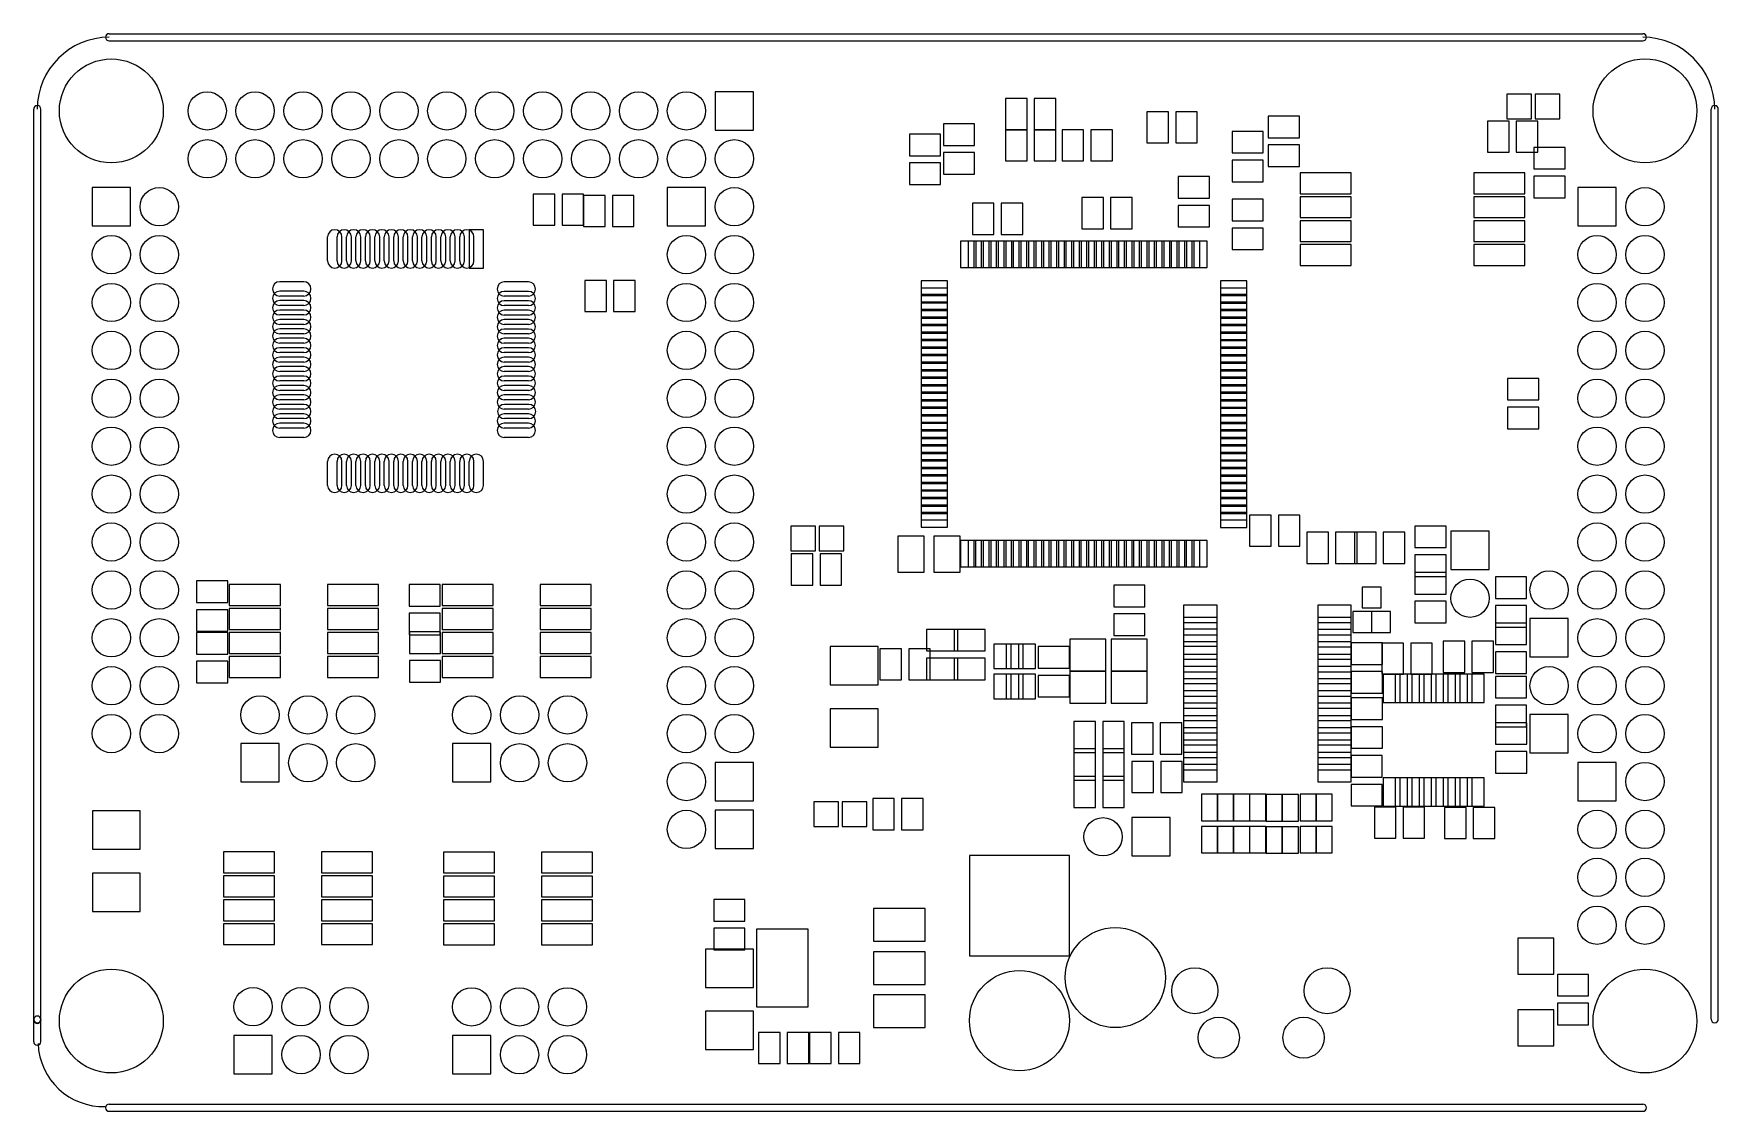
# Model space of a CAD drawing. Extents: x 32880 to 68030, y 27285 to 49782.
import ezdxf

# ---------------------------------------------------------------- set-up
doc = ezdxf.new("R2010")
doc.units = 0
doc.layers.add('BLACK', color=1, linetype='CONTINUOUS')

msp = doc.modelspace()

# ---------------------------------------------------------------- linework, layer by layer
at = {"layer": 'BLACK'}
for p, q in [((34455, 49782), (66455, 49782)), ((34455, 49632), (66455, 49632)), ((47900, 48570), (47100, 48570)), ((47100, 48570), (47100, 47770)), ((47900, 47770), (47900, 48570)), ((64135, 48518), (63621, 48518)), ((63621, 48518), (63621, 48004)), ((64135, 48004), (64135, 48518)), ((64725, 48518), (64211, 48518)), ((64211, 48518), (64211, 48004)), ((64725, 48004), (64725, 48518)), ((32880, 29207), (32880, 48207)), ((33030, 29207), (33030, 48207)), ((53606, 48428), (53156, 48428)), ((53156, 48428), (53156, 47778)), ((53606, 47778), (53606, 48428)), ((54206, 48428), (53756, 48428)), ((53756, 48428), (53756, 47778)), ((54206, 47778), (54206, 48428)), ((67880, 29207), (67880, 48207)), ((68030, 29207), (68030, 48207)), ((52510, 47900), (51860, 47900)), ((51860, 47900), (51860, 47450)), ((52510, 47450), (52510, 47900)), ((56109, 48152), (56109, 47502)), ((56559, 48152), (56109, 48152)), ((56559, 47502), (56559, 48152)), ((56709, 48152), (56709, 47502)), ((57159, 48152), (56709, 48152)), ((57159, 47502), (57159, 48152)), ((59290, 48061), (58640, 48061)), ((58640, 48061), (58640, 47611)), ((59290, 47611), (59290, 48061)), ((63665, 47956), (63215, 47956)), ((63215, 47956), (63215, 47306)), ((63621, 48004), (64135, 48004)), ((63665, 47306), (63665, 47956)), ((64265, 47956), (63815, 47956)), ((63815, 47956), (63815, 47306)), ((64211, 48004), (64725, 48004)), ((64265, 47306), (64265, 47956)), ((47100, 47770), (47900, 47770)), ((51801, 47683), (51151, 47683)), ((51151, 47683), (51151, 47233)), ((51801, 47233), (51801, 47683)), ((53156, 47778), (53606, 47778)), ((53606, 47778), (53156, 47778)), ((53156, 47778), (53156, 47128)), ((53606, 47128), (53606, 47778)), ((53756, 47778), (54206, 47778)), ((54206, 47778), (53756, 47778)), ((53756, 47778), (53756, 47128)), ((54206, 47128), (54206, 47778)), ((54337, 47778), (54337, 47128)), ((54787, 47778), (54337, 47778)), ((54787, 47128), (54787, 47778)), ((54937, 47778), (54937, 47128)), ((55387, 47778), (54937, 47778)), ((55387, 47128), (55387, 47778)), ((56109, 47502), (56559, 47502)), ((56709, 47502), (57159, 47502)), ((58534, 47742), (57884, 47742)), ((57884, 47742), (57884, 47292)), ((58534, 47292), (58534, 47742)), ((58640, 47611), (59290, 47611)), ((59290, 47461), (58640, 47461)), ((58640, 47461), (58640, 47011)), ((59290, 47011), (59290, 47461)), ((51151, 47233), (51801, 47233)), ((51860, 47450), (52510, 47450)), ((52510, 47300), (51860, 47300)), ((51860, 47300), (51860, 46850)), ((52510, 46850), (52510, 47300)), ((53156, 47128), (53606, 47128)), ((53756, 47128), (54206, 47128)), ((54337, 47128), (54787, 47128)), ((54937, 47128), (55387, 47128)), ((57884, 47292), (58534, 47292)), ((58534, 47142), (57884, 47142)), ((57884, 47142), (57884, 46692)), ((58534, 46692), (58534, 47142)), ((63215, 47306), (63665, 47306)), ((63815, 47306), (64265, 47306)), ((64833, 47408), (64183, 47408)), ((64183, 47408), (64183, 46958)), ((64833, 46958), (64833, 47408)), ((51801, 47083), (51151, 47083)), ((51151, 47083), (51151, 46633)), ((51801, 46633), (51801, 47083)), ((51860, 46850), (52510, 46850)), ((57412, 46797), (56762, 46797)), ((56762, 46797), (56762, 46347)), ((57412, 46347), (57412, 46797)), ((58640, 47011), (59290, 47011)), ((60372, 46878), (59306, 46878)), ((59306, 46878), (59306, 46442)), ((60372, 46442), (60372, 46878)), ((63994, 46878), (62928, 46878)), ((62928, 46878), (62928, 46442)), ((63994, 46442), (63994, 46878)), ((64183, 46958), (64833, 46958)), ((64833, 46808), (64183, 46808)), ((64183, 46808), (64183, 46358)), ((64833, 46358), (64833, 46808)), ((34900, 46570), (34100, 46570)), ((34100, 46570), (34100, 45770)), ((34900, 45770), (34900, 46570)), ((43305, 46432), (43305, 45782)), ((43755, 46432), (43305, 46432)), ((43755, 45782), (43755, 46432)), ((43905, 46432), (43905, 45782)), ((44355, 46432), (43905, 46432)), ((44355, 45782), (44355, 46432)), ((44805, 46407), (44355, 46407)), ((44355, 46407), (44355, 45757)), ((44805, 45757), (44805, 46407)), ((45405, 46407), (44955, 46407)), ((44955, 46407), (44955, 45757)), ((45405, 45757), (45405, 46407)), ((46900, 46570), (46100, 46570)), ((46100, 46570), (46100, 45770)), ((46900, 45770), (46900, 46570)), ((51151, 46633), (51801, 46633)), ((57884, 46692), (58534, 46692)), ((59306, 46442), (60372, 46442)), ((62928, 46442), (63994, 46442)), ((65900, 46570), (65100, 46570)), ((65100, 46570), (65100, 45770)), ((65900, 45770), (65900, 46570)), ((52467, 46243), (52467, 45593)), ((52917, 46243), (52467, 46243)), ((52917, 45593), (52917, 46243)), ((53067, 46243), (53067, 45593)), ((53517, 46243), (53067, 46243)), ((53517, 45593), (53517, 46243)), ((55201, 46361), (54751, 46361)), ((54751, 46361), (54751, 45711)), ((55201, 45711), (55201, 46361)), ((55801, 46361), (55351, 46361)), ((55351, 46361), (55351, 45711)), ((55801, 45711), (55801, 46361)), ((56762, 46347), (57412, 46347)), ((57412, 46197), (56762, 46197)), ((56762, 46197), (56762, 45747)), ((57412, 45747), (57412, 46197)), ((58534, 46325), (57884, 46325)), ((57884, 46325), (57884, 45875)), ((58534, 45875), (58534, 46325)), ((60372, 46378), (59306, 46378)), ((59306, 46378), (59306, 45942)), ((60372, 45942), (60372, 46378)), ((63994, 46378), (62928, 46378)), ((62928, 46378), (62928, 45942)), ((63994, 45942), (63994, 46378)), ((64183, 46358), (64833, 46358)), ((34100, 45770), (34900, 45770)), ((43305, 45782), (43755, 45782)), ((43905, 45782), (44355, 45782)), ((44355, 45757), (44805, 45757)), ((44955, 45757), (45405, 45757)), ((46100, 45770), (46900, 45770)), ((54751, 45711), (55201, 45711)), ((55351, 45711), (55801, 45711)), ((56762, 45747), (57412, 45747)), ((57884, 45875), (58534, 45875)), ((58534, 45725), (57884, 45725)), ((57884, 45725), (57884, 45275)), ((58534, 45275), (58534, 45725)), ((59306, 45942), (60372, 45942)), ((60372, 45878), (59306, 45878)), ((59306, 45878), (59306, 45442)), ((60372, 45442), (60372, 45878)), ((62928, 45942), (63994, 45942)), ((63994, 45878), (62928, 45878)), ((62928, 45878), (62928, 45442)), ((63994, 45442), (63994, 45878)), ((65100, 45770), (65900, 45770)), ((39013, 45038), (39013, 45540)), ((39210, 45038), (39210, 45540)), ((39311, 45038), (39311, 45540)), ((39407, 45038), (39407, 45540)), ((39508, 45038), (39508, 45540)), ((39604, 45038), (39604, 45540)), ((39705, 45038), (39705, 45540)), ((39801, 45038), (39801, 45540)), ((39902, 45038), (39902, 45540)), ((39997, 45038), (39997, 45540)), ((40099, 45038), (40099, 45540)), ((40194, 45038), (40194, 45540)), ((40295, 45038), (40295, 45540)), ((40391, 45038), (40391, 45540)), ((40492, 45038), (40492, 45540)), ((40588, 45038), (40588, 45540)), ((40689, 45038), (40689, 45540)), ((40785, 45038), (40785, 45540)), ((40886, 45038), (40886, 45540)), ((40982, 45038), (40982, 45540)), ((41083, 45038), (41083, 45540)), ((41178, 45038), (41178, 45540)), ((41280, 45038), (41280, 45540)), ((41375, 45038), (41375, 45540)), ((41476, 45038), (41476, 45540)), ((41572, 45038), (41572, 45540)), ((41673, 45038), (41673, 45540)), ((41769, 45038), (41769, 45540)), ((41870, 45038), (41870, 45540)), ((42264, 45689), (41966, 45689)), ((41966, 45689), (41966, 44889)), ((42067, 45038), (42067, 45540)), ((42264, 44889), (42264, 45689)), ((52501, 45450), (52221, 45450)), ((52221, 45450), (52221, 44900)), ((52658, 45450), (52378, 45450)), ((52378, 45450), (52378, 44900)), ((52467, 45593), (52917, 45593)), ((52501, 44900), (52501, 45450)), ((52815, 45450), (52535, 45450)), ((52535, 45450), (52535, 44900)), ((52658, 44900), (52658, 45450)), ((52972, 45450), (52692, 45450)), ((52692, 45450), (52692, 44900)), ((52815, 44900), (52815, 45450)), ((53129, 45450), (52849, 45450)), ((52849, 45450), (52849, 44900)), ((52972, 44900), (52972, 45450)), ((53286, 45450), (53006, 45450)), ((53006, 45450), (53006, 44900)), ((53067, 45593), (53517, 45593)), ((53129, 44900), (53129, 45450)), ((53443, 45450), (53163, 45450)), ((53163, 45450), (53163, 44900)), ((53286, 44900), (53286, 45450)), ((53600, 45450), (53320, 45450)), ((53320, 45450), (53320, 44900)), ((53443, 44900), (53443, 45450)), ((53757, 45450), (53477, 45450)), ((53477, 45450), (53477, 44900)), ((53600, 44900), (53600, 45450)), ((53914, 45450), (53634, 45450)), ((53634, 45450), (53634, 44900)), ((53757, 44900), (53757, 45450)), ((54071, 45450), (53791, 45450)), ((53791, 45450), (53791, 44900)), ((53914, 44900), (53914, 45450)), ((54228, 45450), (53948, 45450)), ((53948, 45450), (53948, 44900)), ((54071, 44900), (54071, 45450)), ((54385, 45450), (54105, 45450)), ((54105, 45450), (54105, 44900)), ((54228, 44900), (54228, 45450)), ((54542, 45450), (54262, 45450)), ((54262, 45450), (54262, 44900)), ((54385, 44900), (54385, 45450)), ((54699, 45450), (54419, 45450)), ((54419, 45450), (54419, 44900)), ((54542, 44900), (54542, 45450)), ((54856, 45450), (54576, 45450)), ((54576, 45450), (54576, 44900)), ((54699, 44900), (54699, 45450)), ((55013, 45450), (54733, 45450)), ((54733, 45450), (54733, 44900)), ((54856, 44900), (54856, 45450)), ((55170, 45450), (54890, 45450)), ((54890, 45450), (54890, 44900)), ((55013, 44900), (55013, 45450)), ((55327, 45450), (55047, 45450)), ((55047, 45450), (55047, 44900)), ((55170, 44900), (55170, 45450)), ((55484, 45450), (55204, 45450)), ((55204, 45450), (55204, 44900)), ((55327, 44900), (55327, 45450)), ((55641, 45450), (55361, 45450)), ((55361, 45450), (55361, 44900)), ((55484, 44900), (55484, 45450)), ((55798, 45450), (55518, 45450)), ((55518, 45450), (55518, 44900)), ((55641, 44900), (55641, 45450)), ((55955, 45450), (55675, 45450)), ((55675, 45450), (55675, 44900)), ((55798, 44900), (55798, 45450)), ((56112, 45450), (55832, 45450)), ((55832, 45450), (55832, 44900)), ((55955, 44900), (55955, 45450)), ((56269, 45450), (55989, 45450)), ((55989, 45450), (55989, 44900)), ((56112, 44900), (56112, 45450)), ((56426, 45450), (56146, 45450)), ((56146, 45450), (56146, 44900)), ((56269, 44900), (56269, 45450)), ((56583, 45450), (56303, 45450)), ((56303, 45450), (56303, 44900)), ((56426, 44900), (56426, 45450)), ((56740, 45450), (56460, 45450)), ((56460, 45450), (56460, 44900)), ((56583, 44900), (56583, 45450)), ((56897, 45450), (56617, 45450)), ((56617, 45450), (56617, 44900)), ((56740, 44900), (56740, 45450)), ((57054, 45450), (56774, 45450)), ((56774, 45450), (56774, 44900)), ((56897, 44900), (56897, 45450)), ((57211, 45450), (56931, 45450)), ((56931, 45450), (56931, 44900)), ((57054, 44900), (57054, 45450)), ((57368, 45450), (57088, 45450)), ((57088, 45450), (57088, 44900)), ((57211, 44900), (57211, 45450)), ((57368, 44900), (57368, 45450)), ((59306, 45442), (60372, 45442)), ((60372, 45378), (59306, 45378)), ((59306, 45378), (59306, 44942)), ((60372, 44942), (60372, 45378)), ((62928, 45442), (63994, 45442)), ((63994, 45378), (62928, 45378)), ((62928, 45378), (62928, 44942)), ((63994, 44942), (63994, 45378)), ((57884, 45275), (58534, 45275)), ((41966, 44889), (42264, 44889)), ((52221, 44900), (52501, 44900)), ((52378, 44900), (52658, 44900)), ((52535, 44900), (52815, 44900)), ((52692, 44900), (52972, 44900)), ((52849, 44900), (53129, 44900)), ((53006, 44900), (53286, 44900)), ((53163, 44900), (53443, 44900)), ((53320, 44900), (53600, 44900)), ((53477, 44900), (53757, 44900)), ((53634, 44900), (53914, 44900)), ((53791, 44900), (54071, 44900)), ((53948, 44900), (54228, 44900)), ((54105, 44900), (54385, 44900)), ((54262, 44900), (54542, 44900)), ((54419, 44900), (54699, 44900)), ((54576, 44900), (54856, 44900)), ((54733, 44900), (55013, 44900)), ((54890, 44900), (55170, 44900)), ((55047, 44900), (55327, 44900)), ((55204, 44900), (55484, 44900)), ((55361, 44900), (55641, 44900)), ((55518, 44900), (55798, 44900)), ((55675, 44900), (55955, 44900)), ((55832, 44900), (56112, 44900)), ((55989, 44900), (56269, 44900)), ((56146, 44900), (56426, 44900)), ((56303, 44900), (56583, 44900)), ((56460, 44900), (56740, 44900)), ((56617, 44900), (56897, 44900)), ((56774, 44900), (57054, 44900)), ((56931, 44900), (57211, 44900)), ((57088, 44900), (57368, 44900)), ((59306, 44942), (60372, 44942)), ((62928, 44942), (63994, 44942)), ((38515, 44603), (38013, 44603)), ((38515, 44406), (38013, 44406)), ((38515, 44305), (38013, 44305)), ((43201, 44600), (42699, 44600)), ((43201, 44403), (42699, 44403)), ((43201, 44302), (42699, 44302)), ((44380, 44632), (44380, 43982)), ((44830, 44632), (44380, 44632)), ((44830, 43982), (44830, 44632)), ((44980, 44632), (44980, 43982)), ((45430, 44632), (44980, 44632)), ((45430, 43982), (45430, 44632)), ((51944, 44624), (51394, 44624)), ((51394, 44624), (51394, 44344)), ((51944, 44467), (51394, 44467)), ((51394, 44467), (51394, 44187)), ((51394, 44344), (51944, 44344)), ((51944, 44310), (51394, 44310)), ((51394, 44310), (51394, 44030)), ((51944, 44344), (51944, 44624)), ((51944, 44187), (51944, 44467)), ((51944, 44030), (51944, 44310)), ((58194, 44623), (57644, 44623)), ((57644, 44623), (57644, 44343)), ((58194, 44466), (57644, 44466)), ((57644, 44466), (57644, 44186)), ((57644, 44343), (58194, 44343)), ((58194, 44309), (57644, 44309)), ((57644, 44309), (57644, 44029)), ((58194, 44343), (58194, 44623)), ((58194, 44186), (58194, 44466)), ((58194, 44029), (58194, 44309)), ((38515, 44209), (38013, 44209)), ((38515, 44108), (38013, 44108)), ((38515, 44012), (38013, 44012)), ((43201, 44207), (42699, 44207)), ((43201, 44105), (42699, 44105)), ((43201, 44010), (42699, 44010)), ((44380, 43982), (44830, 43982)), ((44980, 43982), (45430, 43982)), ((51394, 44187), (51944, 44187)), ((51944, 44153), (51394, 44153)), ((51394, 44153), (51394, 43873)), ((51394, 44030), (51944, 44030)), ((51944, 43996), (51394, 43996)), ((51394, 43996), (51394, 43716)), ((51944, 43873), (51944, 44153)), ((51944, 43716), (51944, 43996)), ((57644, 44186), (58194, 44186)), ((58194, 44152), (57644, 44152)), ((57644, 44152), (57644, 43872)), ((57644, 44029), (58194, 44029)), ((58194, 43995), (57644, 43995)), ((57644, 43995), (57644, 43715)), ((58194, 43872), (58194, 44152)), ((58194, 43715), (58194, 43995)), ((38515, 43911), (38013, 43911)), ((38515, 43815), (38013, 43815)), ((38515, 43714), (38013, 43714)), ((38515, 43619), (38013, 43619)), ((43201, 43909), (42699, 43909)), ((43201, 43813), (42699, 43813)), ((43201, 43712), (42699, 43712)), ((43201, 43616), (42699, 43616)), ((51394, 43873), (51944, 43873)), ((51944, 43839), (51394, 43839)), ((51394, 43839), (51394, 43559)), ((51394, 43716), (51944, 43716)), ((51944, 43682), (51394, 43682)), ((51394, 43682), (51394, 43402)), ((51944, 43559), (51944, 43839)), ((51944, 43402), (51944, 43682)), ((57644, 43872), (58194, 43872)), ((58194, 43838), (57644, 43838)), ((57644, 43838), (57644, 43558)), ((57644, 43715), (58194, 43715)), ((58194, 43681), (57644, 43681)), ((57644, 43681), (57644, 43401)), ((58194, 43558), (58194, 43838)), ((58194, 43401), (58194, 43681)), ((38515, 43517), (38013, 43517)), ((38515, 43422), (38013, 43422)), ((38515, 43321), (38013, 43321)), ((43201, 43515), (42699, 43515)), ((43201, 43422), (42699, 43422)), ((43201, 43318), (42699, 43318)), ((51394, 43559), (51944, 43559)), ((51944, 43525), (51394, 43525)), ((51394, 43525), (51394, 43245)), ((51394, 43402), (51944, 43402)), ((51944, 43368), (51394, 43368)), ((51394, 43368), (51394, 43088)), ((51394, 43245), (51944, 43245)), ((51944, 43245), (51944, 43525)), ((51944, 43088), (51944, 43368)), ((57644, 43558), (58194, 43558)), ((58194, 43524), (57644, 43524)), ((57644, 43524), (57644, 43244)), ((57644, 43401), (58194, 43401)), ((58194, 43367), (57644, 43367)), ((57644, 43367), (57644, 43087)), ((57644, 43244), (58194, 43244)), ((58194, 43244), (58194, 43524)), ((58194, 43087), (58194, 43367)), ((38515, 43225), (38013, 43225)), ((38515, 43124), (38013, 43124)), ((38515, 43028), (38013, 43028)), ((38515, 42927), (38013, 42927)), ((43201, 43225), (42699, 43225)), ((43201, 43124), (42699, 43124)), ((43201, 43028), (42699, 43028)), ((43201, 42927), (42699, 42927)), ((51944, 43211), (51394, 43211)), ((51394, 43211), (51394, 42931)), ((51394, 43088), (51944, 43088)), ((51944, 43054), (51394, 43054)), ((51394, 43054), (51394, 42774)), ((51394, 42931), (51944, 42931)), ((51944, 42897), (51394, 42897)), ((51394, 42897), (51394, 42617)), ((51944, 42931), (51944, 43211)), ((51944, 42774), (51944, 43054)), ((51944, 42617), (51944, 42897)), ((58194, 43210), (57644, 43210)), ((57644, 43210), (57644, 42930)), ((57644, 43087), (58194, 43087)), ((58194, 43053), (57644, 43053)), ((57644, 43053), (57644, 42773)), ((57644, 42930), (58194, 42930)), ((58194, 42896), (57644, 42896)), ((57644, 42896), (57644, 42616)), ((58194, 42930), (58194, 43210)), ((58194, 42773), (58194, 43053)), ((58194, 42616), (58194, 42896)), ((38515, 42831), (38013, 42831)), ((38515, 42730), (38013, 42730)), ((38515, 42634), (38013, 42634)), ((38515, 42533), (38013, 42533)), ((43201, 42831), (42699, 42831)), ((43201, 42730), (42699, 42730)), ((43201, 42634), (42699, 42634)), ((43201, 42533), (42699, 42533)), ((51394, 42774), (51944, 42774)), ((51944, 42740), (51394, 42740)), ((51394, 42740), (51394, 42460)), ((51394, 42617), (51944, 42617)), ((51944, 42583), (51394, 42583)), ((51394, 42583), (51394, 42303)), ((51944, 42460), (51944, 42740)), ((51944, 42303), (51944, 42583)), ((57644, 42773), (58194, 42773)), ((58194, 42739), (57644, 42739)), ((57644, 42739), (57644, 42459)), ((57644, 42616), (58194, 42616)), ((58194, 42582), (57644, 42582)), ((57644, 42582), (57644, 42302)), ((58194, 42459), (58194, 42739)), ((58194, 42302), (58194, 42582)), ((64282, 42585), (63632, 42585)), ((63632, 42585), (63632, 42135)), ((64282, 42135), (64282, 42585)), ((38515, 42438), (38013, 42438)), ((38515, 42336), (38013, 42336)), ((38515, 42241), (38013, 42241)), ((43201, 42438), (42699, 42438)), ((43201, 42336), (42699, 42336)), ((43201, 42241), (42699, 42241)), ((51394, 42460), (51944, 42460)), ((51944, 42426), (51394, 42426)), ((51394, 42426), (51394, 42146)), ((51394, 42303), (51944, 42303)), ((51944, 42269), (51394, 42269)), ((51394, 42269), (51394, 41989)), ((51944, 42146), (51944, 42426)), ((51944, 41989), (51944, 42269)), ((57644, 42459), (58194, 42459)), ((58194, 42425), (57644, 42425)), ((57644, 42425), (57644, 42145)), ((57644, 42302), (58194, 42302)), ((58194, 42268), (57644, 42268)), ((57644, 42268), (57644, 41988)), ((58194, 42145), (58194, 42425)), ((58194, 41988), (58194, 42268)), ((38515, 42140), (38013, 42140)), ((38515, 42044), (38013, 42044)), ((38515, 41943), (38013, 41943)), ((38515, 41847), (38013, 41847)), ((43201, 42140), (42699, 42140)), ((43201, 41943), (42699, 41943)), ((43201, 41847), (42699, 41847)), ((43208, 42044), (42706, 42044)), ((51394, 42146), (51944, 42146)), ((51944, 42112), (51394, 42112)), ((51394, 42112), (51394, 41832)), ((51394, 41989), (51944, 41989)), ((51944, 41955), (51394, 41955)), ((51394, 41955), (51394, 41675)), ((51394, 41832), (51944, 41832)), ((51944, 41832), (51944, 42112)), ((51944, 41675), (51944, 41955)), ((57644, 42145), (58194, 42145)), ((58194, 42111), (57644, 42111)), ((57644, 42111), (57644, 41831)), ((57644, 41988), (58194, 41988)), ((58194, 41954), (57644, 41954)), ((57644, 41954), (57644, 41674)), ((57644, 41831), (58194, 41831)), ((58194, 41831), (58194, 42111)), ((58194, 41674), (58194, 41954)), ((63632, 42135), (64282, 42135)), ((64282, 41985), (63632, 41985)), ((63632, 41985), (63632, 41535)), ((64282, 41535), (64282, 41985)), ((38515, 41746), (38013, 41746)), ((38515, 41650), (38013, 41650)), ((38515, 41549), (38013, 41549)), ((43201, 41650), (42699, 41650)), ((43201, 41549), (42699, 41549)), ((43208, 41746), (42706, 41746)), ((51944, 41798), (51394, 41798)), ((51394, 41798), (51394, 41518)), ((51394, 41675), (51944, 41675)), ((51944, 41641), (51394, 41641)), ((51394, 41641), (51394, 41361)), ((51394, 41518), (51944, 41518)), ((51944, 41484), (51394, 41484)), ((51394, 41484), (51394, 41204)), ((51944, 41518), (51944, 41798)), ((51944, 41361), (51944, 41641)), ((51944, 41204), (51944, 41484)), ((58194, 41797), (57644, 41797)), ((57644, 41797), (57644, 41517)), ((57644, 41674), (58194, 41674)), ((58194, 41640), (57644, 41640)), ((57644, 41640), (57644, 41360)), ((57644, 41517), (58194, 41517)), ((58194, 41483), (57644, 41483)), ((57644, 41483), (57644, 41203)), ((58194, 41517), (58194, 41797)), ((58194, 41360), (58194, 41640)), ((58194, 41203), (58194, 41483)), ((63632, 41535), (64282, 41535)), ((38515, 41352), (38013, 41352)), ((43201, 41352), (42699, 41352)), ((51394, 41361), (51944, 41361)), ((51944, 41327), (51394, 41327)), ((51394, 41327), (51394, 41047)), ((51394, 41204), (51944, 41204)), ((51944, 41170), (51394, 41170)), ((51394, 41170), (51394, 40890)), ((51944, 41047), (51944, 41327)), ((51944, 40890), (51944, 41170)), ((57644, 41360), (58194, 41360)), ((58194, 41326), (57644, 41326)), ((57644, 41326), (57644, 41046)), ((57644, 41203), (58194, 41203)), ((58194, 41169), (57644, 41169)), ((57644, 41169), (57644, 40889)), ((58194, 41046), (58194, 41326)), ((58194, 40889), (58194, 41169)), ((39013, 40352), (39013, 40854)), ((39210, 40352), (39210, 40854)), ((39311, 40352), (39311, 40854)), ((39407, 40352), (39407, 40854)), ((39508, 40352), (39508, 40854)), ((39604, 40352), (39604, 40854)), ((39705, 40352), (39705, 40854)), ((39801, 40352), (39801, 40854)), ((39902, 40352), (39902, 40854)), ((39997, 40352), (39997, 40854)), ((40099, 40352), (40099, 40854)), ((40194, 40352), (40194, 40854)), ((40295, 40352), (40295, 40854)), ((40391, 40352), (40391, 40854)), ((40492, 40352), (40492, 40854)), ((40588, 40352), (40588, 40854)), ((40689, 40352), (40689, 40854)), ((40785, 40352), (40785, 40854)), ((40886, 40352), (40886, 40854)), ((40982, 40352), (40982, 40854)), ((41083, 40352), (41083, 40854)), ((41178, 40352), (41178, 40854)), ((41280, 40352), (41280, 40854)), ((41375, 40352), (41375, 40854)), ((41476, 40352), (41476, 40854)), ((41572, 40352), (41572, 40854)), ((41673, 40352), (41673, 40854)), ((41769, 40352), (41769, 40854)), ((41870, 40352), (41870, 40854)), ((41966, 40352), (41966, 40854)), ((42067, 40352), (42067, 40854)), ((42264, 40352), (42264, 40854)), ((51394, 41047), (51944, 41047)), ((51944, 41013), (51394, 41013)), ((51394, 41013), (51394, 40733)), ((51394, 40890), (51944, 40890)), ((51944, 40856), (51394, 40856)), ((51394, 40856), (51394, 40576)), ((51944, 40733), (51944, 41013)), ((51944, 40576), (51944, 40856)), ((57644, 41046), (58194, 41046)), ((58194, 41012), (57644, 41012)), ((57644, 41012), (57644, 40732)), ((57644, 40889), (58194, 40889)), ((58194, 40855), (57644, 40855)), ((57644, 40855), (57644, 40575)), ((58194, 40732), (58194, 41012)), ((58194, 40575), (58194, 40855)), ((51394, 40733), (51944, 40733)), ((51944, 40699), (51394, 40699)), ((51394, 40699), (51394, 40419)), ((51394, 40576), (51944, 40576)), ((51944, 40542), (51394, 40542)), ((51394, 40542), (51394, 40262)), ((51944, 40419), (51944, 40699)), ((51944, 40262), (51944, 40542)), ((57644, 40732), (58194, 40732)), ((58194, 40698), (57644, 40698)), ((57644, 40698), (57644, 40418)), ((57644, 40575), (58194, 40575)), ((58194, 40541), (57644, 40541)), ((57644, 40541), (57644, 40261)), ((58194, 40418), (58194, 40698)), ((58194, 40261), (58194, 40541)), ((51394, 40419), (51944, 40419)), ((51944, 40385), (51394, 40385)), ((51394, 40385), (51394, 40105)), ((51394, 40262), (51944, 40262)), ((51944, 40228), (51394, 40228)), ((51394, 40228), (51394, 39948)), ((51394, 40105), (51944, 40105)), ((51944, 40071), (51394, 40071)), ((51394, 40071), (51394, 39791)), ((51944, 40105), (51944, 40385)), ((51944, 39948), (51944, 40228)), ((51944, 39791), (51944, 40071)), ((57644, 40418), (58194, 40418)), ((58194, 40384), (57644, 40384)), ((57644, 40384), (57644, 40104)), ((57644, 40261), (58194, 40261)), ((58194, 40227), (57644, 40227)), ((57644, 40227), (57644, 39947)), ((57644, 40104), (58194, 40104)), ((58194, 40104), (58194, 40384)), ((58194, 39947), (58194, 40227)), ((51394, 39948), (51944, 39948)), ((51944, 39914), (51394, 39914)), ((51394, 39914), (51394, 39634)), ((51394, 39791), (51944, 39791)), ((51944, 39757), (51394, 39757)), ((51394, 39757), (51394, 39477)), ((51944, 39634), (51944, 39914)), ((51944, 39477), (51944, 39757)), ((58194, 40070), (57644, 40070)), ((57644, 40070), (57644, 39790)), ((57644, 39947), (58194, 39947)), ((58194, 39913), (57644, 39913)), ((57644, 39913), (57644, 39633)), ((57644, 39790), (58194, 39790)), ((58194, 39756), (57644, 39756)), ((57644, 39756), (57644, 39476)), ((58194, 39790), (58194, 40070)), ((58194, 39633), (58194, 39913)), ((58194, 39476), (58194, 39756)), ((58251, 39731), (58251, 39081)), ((58701, 39731), (58251, 39731)), ((58701, 39081), (58701, 39731)), ((58851, 39731), (58851, 39081)), ((59301, 39731), (58851, 39731)), ((59301, 39081), (59301, 39731)), ((48680, 39502), (48680, 38988)), ((49194, 39502), (48680, 39502)), ((49194, 38988), (49194, 39502)), ((49270, 39502), (49270, 38988)), ((49784, 39502), (49270, 39502)), ((49784, 38988), (49784, 39502)), ((51394, 39634), (51944, 39634)), ((51394, 39477), (51944, 39477)), ((57644, 39633), (58194, 39633)), ((57644, 39476), (58194, 39476)), ((59894, 39373), (59444, 39373)), ((59444, 39373), (59444, 38723)), ((59894, 38723), (59894, 39373)), ((60494, 39373), (60044, 39373)), ((60044, 39373), (60044, 38723)), ((60890, 39373), (60440, 39373)), ((60440, 39373), (60440, 38723)), ((60494, 38723), (60494, 39373)), ((60890, 38723), (60890, 39373)), ((61490, 39373), (61040, 39373)), ((61040, 39373), (61040, 38723)), ((61490, 38723), (61490, 39373)), ((62350, 39502), (61700, 39502)), ((61700, 39502), (61700, 39052)), ((62350, 39052), (62350, 39502)), ((63251, 39397), (62451, 39397)), ((62451, 39397), (62451, 38597)), ((63251, 38597), (63251, 39397)), ((51463, 39293), (50913, 39293)), ((50913, 39293), (50913, 38543)), ((51463, 38543), (51463, 39293)), ((52213, 39293), (51663, 39293)), ((51663, 39293), (51663, 38543)), ((52213, 38543), (52213, 39293)), ((52500, 39200), (52220, 39200)), ((52220, 39200), (52220, 38650)), ((52657, 39200), (52377, 39200)), ((52377, 39200), (52377, 38650)), ((52500, 38650), (52500, 39200)), ((52814, 39200), (52534, 39200)), ((52534, 39200), (52534, 38650)), ((52657, 38650), (52657, 39200)), ((52971, 39200), (52691, 39200)), ((52691, 39200), (52691, 38650)), ((52814, 38650), (52814, 39200)), ((53128, 39200), (52848, 39200)), ((52848, 39200), (52848, 38650)), ((52971, 38650), (52971, 39200)), ((53285, 39200), (53005, 39200)), ((53005, 39200), (53005, 38650)), ((53128, 38650), (53128, 39200)), ((53442, 39200), (53162, 39200)), ((53162, 39200), (53162, 38650)), ((53285, 38650), (53285, 39200)), ((53599, 39200), (53319, 39200)), ((53319, 39200), (53319, 38650)), ((53442, 38650), (53442, 39200)), ((53756, 39200), (53476, 39200)), ((53476, 39200), (53476, 38650)), ((53599, 38650), (53599, 39200)), ((53913, 39200), (53633, 39200)), ((53633, 39200), (53633, 38650)), ((53756, 38650), (53756, 39200)), ((54070, 39200), (53790, 39200)), ((53790, 39200), (53790, 38650)), ((53913, 38650), (53913, 39200)), ((54227, 39200), (53947, 39200)), ((53947, 39200), (53947, 38650)), ((54070, 38650), (54070, 39200)), ((54384, 39200), (54104, 39200)), ((54104, 39200), (54104, 38650)), ((54227, 38650), (54227, 39200)), ((54541, 39200), (54261, 39200)), ((54261, 39200), (54261, 38650)), ((54384, 38650), (54384, 39200)), ((54698, 39200), (54418, 39200)), ((54418, 39200), (54418, 38650)), ((54541, 38650), (54541, 39200)), ((54855, 39200), (54575, 39200)), ((54575, 39200), (54575, 38650)), ((54698, 38650), (54698, 39200)), ((55012, 39200), (54732, 39200)), ((54732, 39200), (54732, 38650)), ((54855, 38650), (54855, 39200)), ((55169, 39200), (54889, 39200)), ((54889, 39200), (54889, 38650)), ((55012, 38650), (55012, 39200)), ((55326, 39200), (55046, 39200)), ((55046, 39200), (55046, 38650)), ((55169, 38650), (55169, 39200)), ((55483, 39200), (55203, 39200)), ((55203, 39200), (55203, 38650)), ((55326, 38650), (55326, 39200)), ((55640, 39200), (55360, 39200)), ((55360, 39200), (55360, 38650)), ((55483, 38650), (55483, 39200)), ((55797, 39200), (55517, 39200)), ((55517, 39200), (55517, 38650)), ((55640, 38650), (55640, 39200)), ((55954, 39200), (55674, 39200)), ((55674, 39200), (55674, 38650)), ((55797, 38650), (55797, 39200)), ((56111, 39200), (55831, 39200)), ((55831, 39200), (55831, 38650)), ((55954, 38650), (55954, 39200)), ((56268, 39200), (55988, 39200)), ((55988, 39200), (55988, 38650)), ((56111, 38650), (56111, 39200)), ((56425, 39200), (56145, 39200)), ((56145, 39200), (56145, 38650)), ((56268, 38650), (56268, 39200)), ((56582, 39200), (56302, 39200)), ((56302, 39200), (56302, 38650)), ((56425, 38650), (56425, 39200)), ((56739, 39200), (56459, 39200)), ((56459, 39200), (56459, 38650)), ((56582, 38650), (56582, 39200)), ((56896, 39200), (56616, 39200)), ((56616, 39200), (56616, 38650)), ((56739, 38650), (56739, 39200)), ((57053, 39200), (56773, 39200)), ((56773, 39200), (56773, 38650)), ((56896, 38650), (56896, 39200)), ((57210, 39200), (56930, 39200)), ((56930, 39200), (56930, 38650)), ((57053, 38650), (57053, 39200)), ((57367, 39200), (57087, 39200)), ((57087, 39200), (57087, 38650)), ((57210, 38650), (57210, 39200)), ((57367, 38650), (57367, 39200)), ((58251, 39081), (58701, 39081)), ((58851, 39081), (59301, 39081)), ((61700, 39052), (62350, 39052)), ((48680, 38988), (49194, 38988)), ((48688, 38920), (48688, 38270)), ((49138, 38920), (48688, 38920)), ((49138, 38270), (49138, 38920)), ((49270, 38988), (49784, 38988)), ((49288, 38920), (49288, 38270)), ((49738, 38920), (49288, 38920)), ((49738, 38270), (49738, 38920)), ((59444, 38723), (59894, 38723)), ((60044, 38723), (60494, 38723)), ((60440, 38723), (60890, 38723)), ((61040, 38723), (61490, 38723)), ((62350, 38902), (61700, 38902)), ((61700, 38902), (61700, 38452)), ((62350, 38452), (62350, 38902)), ((36930, 38357), (36280, 38357)), ((36280, 38357), (36280, 37907)), ((36930, 37907), (36930, 38357)), ((50913, 38543), (51463, 38543)), ((51663, 38543), (52213, 38543)), ((52220, 38650), (52500, 38650)), ((52377, 38650), (52657, 38650)), ((52534, 38650), (52814, 38650)), ((52691, 38650), (52971, 38650)), ((52848, 38650), (53128, 38650)), ((53005, 38650), (53285, 38650)), ((53162, 38650), (53442, 38650)), ((53319, 38650), (53599, 38650)), ((53476, 38650), (53756, 38650)), ((53633, 38650), (53913, 38650)), ((53790, 38650), (54070, 38650)), ((53947, 38650), (54227, 38650)), ((54104, 38650), (54384, 38650)), ((54261, 38650), (54541, 38650)), ((54418, 38650), (54698, 38650)), ((54575, 38650), (54855, 38650)), ((54732, 38650), (55012, 38650)), ((54889, 38650), (55169, 38650)), ((55046, 38650), (55326, 38650)), ((55203, 38650), (55483, 38650)), ((55360, 38650), (55640, 38650)), ((55517, 38650), (55797, 38650)), ((55674, 38650), (55954, 38650)), ((55831, 38650), (56111, 38650)), ((55988, 38650), (56268, 38650)), ((56145, 38650), (56425, 38650)), ((56302, 38650), (56582, 38650)), ((56459, 38650), (56739, 38650)), ((56616, 38650), (56896, 38650)), ((56773, 38650), (57053, 38650)), ((56930, 38650), (57210, 38650)), ((57087, 38650), (57367, 38650)), ((62350, 38534), (61700, 38534)), ((61700, 38534), (61700, 38084)), ((61700, 38452), (62350, 38452)), ((62350, 38084), (62350, 38534)), ((62451, 38597), (63251, 38597)), ((64029, 38443), (63379, 38443)), ((63379, 38443), (63379, 37993)), ((64029, 37993), (64029, 38443)), ((38027, 38281), (36961, 38281)), ((36961, 38281), (36961, 37845)), ((38027, 37845), (38027, 38281)), ((40073, 38281), (39007, 38281)), ((39007, 38281), (39007, 37845)), ((40073, 37845), (40073, 38281)), ((41363, 38283), (40713, 38283)), ((40713, 38283), (40713, 37833)), ((41363, 37833), (41363, 38283)), ((42469, 38281), (41403, 38281)), ((41403, 38281), (41403, 37845)), ((42469, 37845), (42469, 38281)), ((44515, 38281), (43449, 38281)), ((43449, 38281), (43449, 37845)), ((44515, 37845), (44515, 38281)), ((48688, 38270), (49138, 38270)), ((49288, 38270), (49738, 38270)), ((56065, 38270), (55415, 38270)), ((55415, 38270), (55415, 37820)), ((56065, 37820), (56065, 38270)), ((60601, 38230), (60601, 37794)), ((60997, 38230), (60601, 38230)), ((60997, 37794), (60997, 38230)), ((61700, 38084), (62350, 38084)), ((63379, 37993), (64029, 37993)), ((36280, 37907), (36930, 37907)), ((36930, 37757), (36280, 37757)), ((36280, 37757), (36280, 37307)), ((36930, 37307), (36930, 37757)), ((36961, 37845), (38027, 37845)), ((38027, 37781), (36961, 37781)), ((36961, 37781), (36961, 37345)), ((38027, 37345), (38027, 37781)), ((39007, 37845), (40073, 37845)), ((40073, 37781), (39007, 37781)), ((39007, 37781), (39007, 37345)), ((40073, 37345), (40073, 37781)), ((40713, 37833), (41363, 37833)), ((41363, 37683), (40713, 37683)), ((40713, 37683), (40713, 37233)), ((41363, 37233), (41363, 37683)), ((41403, 37845), (42469, 37845)), ((42469, 37781), (41403, 37781)), ((41403, 37781), (41403, 37345)), ((42469, 37345), (42469, 37781)), ((43449, 37845), (44515, 37845)), ((44515, 37781), (43449, 37781)), ((43449, 37781), (43449, 37345)), ((44515, 37345), (44515, 37781)), ((55415, 37820), (56065, 37820)), ((56065, 37670), (55415, 37670)), ((55415, 37670), (55415, 37220)), ((56065, 37220), (56065, 37670)), ((57572, 37853), (56872, 37853)), ((56872, 37853), (56872, 37493)), ((57572, 37493), (57572, 37853)), ((60372, 37853), (59672, 37853)), ((59672, 37853), (59672, 37493)), ((60372, 37493), (60372, 37853)), ((60405, 37720), (60405, 37284)), ((60801, 37720), (60405, 37720)), ((60601, 37794), (60997, 37794)), ((60797, 37720), (60797, 37284)), ((61193, 37720), (60797, 37720)), ((60801, 37284), (60801, 37720)), ((61193, 37284), (61193, 37720)), ((62350, 37934), (61700, 37934)), ((61700, 37934), (61700, 37484)), ((62350, 37484), (62350, 37934)), ((64029, 37843), (63379, 37843)), ((63379, 37843), (63379, 37393)), ((64029, 37393), (64029, 37843)), ((36280, 37307), (36930, 37307)), ((36930, 37282), (36280, 37282)), ((36280, 37282), (36280, 36832)), ((36930, 36832), (36930, 37282)), ((36961, 37345), (38027, 37345)), ((38027, 37281), (36961, 37281)), ((36961, 37281), (36961, 36845)), ((38027, 36845), (38027, 37281)), ((39007, 37345), (40073, 37345)), ((40073, 37281), (39007, 37281)), ((39007, 37281), (39007, 36845)), ((40073, 36845), (40073, 37281)), ((41371, 37295), (40721, 37295)), ((40721, 37295), (40721, 36845)), ((41371, 36845), (41371, 37295)), ((41403, 37345), (42469, 37345)), ((42469, 37281), (41403, 37281)), ((41403, 37281), (41403, 36845)), ((42469, 36845), (42469, 37281)), ((43449, 37345), (44515, 37345)), ((44515, 37281), (43449, 37281)), ((43449, 37281), (43449, 36845)), ((44515, 36845), (44515, 37281)), ((52160, 37345), (51510, 37345)), ((51510, 37345), (51510, 36895)), ((52734, 37345), (52084, 37345)), ((52084, 37345), (52084, 36895)), ((52160, 36895), (52160, 37345)), ((52734, 36895), (52734, 37345)), ((57572, 37593), (56872, 37593)), ((56872, 37593), (56872, 37233)), ((56872, 37493), (57572, 37493)), ((57572, 37353), (56872, 37353)), ((56872, 37353), (56872, 36993)), ((57572, 37233), (57572, 37593)), ((57572, 36993), (57572, 37353)), ((60372, 37593), (59672, 37593)), ((59672, 37593), (59672, 37233)), ((59672, 37493), (60372, 37493)), ((60372, 37343), (59672, 37343)), ((59672, 37343), (59672, 36983)), ((60372, 37233), (60372, 37593)), ((60372, 36983), (60372, 37343)), ((60405, 37284), (60801, 37284)), ((60797, 37284), (61193, 37284)), ((61700, 37484), (62350, 37484)), ((64029, 37478), (63379, 37478)), ((63379, 37478), (63379, 37028)), ((63379, 37393), (64029, 37393)), ((64029, 37028), (64029, 37478)), ((64900, 37570), (64100, 37570)), ((64100, 37570), (64100, 36770)), ((64900, 36770), (64900, 37570)), ((40713, 37233), (41363, 37233)), ((50500, 36988), (49500, 36988)), ((49500, 36988), (49500, 36188)), ((50500, 36188), (50500, 36988)), ((50988, 36940), (50538, 36940)), ((50538, 36940), (50538, 36290)), ((50988, 36290), (50988, 36940)), ((51588, 36940), (51138, 36940)), ((51138, 36940), (51138, 36290)), ((51588, 36290), (51588, 36940)), ((53273, 37040), (52917, 37040)), ((52917, 37040), (52917, 36526)), ((53528, 37040), (53172, 37040)), ((53172, 37040), (53172, 36526)), ((53273, 36526), (53273, 37040)), ((53783, 37040), (53427, 37040)), ((53427, 37040), (53427, 36526)), ((53528, 36526), (53528, 37040)), ((53783, 36526), (53783, 37040)), ((54490, 36986), (53840, 36986)), ((53840, 36986), (53840, 36536)), ((54490, 36536), (54490, 36986)), ((55249, 37144), (54499, 37144)), ((54499, 37144), (54499, 36472)), ((55249, 36472), (55249, 37144)), ((56115, 37144), (55365, 37144)), ((55365, 37144), (55365, 36472)), ((55415, 37220), (56065, 37220)), ((56115, 36472), (56115, 37144)), ((56872, 37233), (57572, 37233)), ((57572, 37083), (56872, 37083)), ((56872, 37083), (56872, 36723)), ((56872, 36993), (57572, 36993)), ((57572, 36723), (57572, 37083)), ((59672, 37233), (60372, 37233)), ((60372, 37083), (59672, 37083)), ((59672, 37083), (59672, 36723)), ((59672, 36983), (60372, 36983)), ((60372, 36723), (60372, 37083)), ((61022, 37065), (60372, 37065)), ((60372, 37065), (60372, 36615)), ((61461, 37061), (61011, 37061)), ((61011, 37061), (61011, 36411)), ((61022, 36615), (61022, 37065)), ((61461, 36411), (61461, 37061)), ((62061, 37061), (61611, 37061)), ((61611, 37061), (61611, 36411)), ((62061, 36411), (62061, 37061)), ((62290, 37097), (62290, 36447)), ((62740, 37097), (62290, 37097)), ((62740, 36447), (62740, 37097)), ((62890, 37097), (62890, 36447)), ((63340, 37097), (62890, 37097)), ((63340, 36447), (63340, 37097)), ((63379, 37028), (64029, 37028)), ((36280, 36832), (36930, 36832)), ((36930, 36682), (36280, 36682)), ((36280, 36682), (36280, 36232)), ((36930, 36232), (36930, 36682)), ((36961, 36845), (38027, 36845)), ((38027, 36781), (36961, 36781)), ((36961, 36781), (36961, 36345)), ((38027, 36345), (38027, 36781)), ((39007, 36845), (40073, 36845)), ((40073, 36781), (39007, 36781)), ((39007, 36781), (39007, 36345)), ((40073, 36345), (40073, 36781)), ((40721, 36845), (41371, 36845)), ((41371, 36695), (40721, 36695)), ((40721, 36695), (40721, 36245)), ((41371, 36245), (41371, 36695)), ((41403, 36845), (42469, 36845)), ((42469, 36781), (41403, 36781)), ((41403, 36781), (41403, 36345)), ((42469, 36345), (42469, 36781)), ((43449, 36845), (44515, 36845)), ((44515, 36781), (43449, 36781)), ((43449, 36781), (43449, 36345)), ((44515, 36345), (44515, 36781)), ((51510, 36895), (52160, 36895)), ((52160, 36745), (51510, 36745)), ((51510, 36745), (51510, 36295)), ((52084, 36895), (52734, 36895)), ((52734, 36745), (52084, 36745)), ((52084, 36745), (52084, 36295)), ((52160, 36295), (52160, 36745)), ((52734, 36295), (52734, 36745)), ((57572, 36823), (56872, 36823)), ((56872, 36823), (56872, 36463)), ((56872, 36723), (57572, 36723)), ((57572, 36573), (56872, 36573)), ((56872, 36573), (56872, 36213)), ((57572, 36463), (57572, 36823)), ((57572, 36213), (57572, 36573)), ((60372, 36823), (59672, 36823)), ((59672, 36823), (59672, 36463)), ((59672, 36723), (60372, 36723)), ((60372, 36573), (59672, 36573)), ((59672, 36573), (59672, 36213)), ((60372, 36463), (60372, 36823)), ((60372, 36615), (61022, 36615)), ((60372, 36213), (60372, 36573)), ((64029, 36878), (63379, 36878)), ((63379, 36878), (63379, 36428)), ((64029, 36428), (64029, 36878)), ((64100, 36770), (64900, 36770)), ((36280, 36232), (36930, 36232)), ((36961, 36345), (38027, 36345)), ((39007, 36345), (40073, 36345)), ((40721, 36245), (41371, 36245)), ((41403, 36345), (42469, 36345)), ((43449, 36345), (44515, 36345)), ((50538, 36290), (50988, 36290)), ((51138, 36290), (51588, 36290)), ((51510, 36295), (52160, 36295)), ((52084, 36295), (52734, 36295)), ((52917, 36526), (53273, 36526)), ((53273, 36412), (52917, 36412)), ((52917, 36412), (52917, 35898)), ((53172, 36526), (53528, 36526)), ((53528, 36412), (53172, 36412)), ((53172, 36412), (53172, 35898)), ((53273, 35898), (53273, 36412)), ((53427, 36526), (53783, 36526)), ((53783, 36412), (53427, 36412)), ((53427, 36412), (53427, 35898)), ((53528, 35898), (53528, 36412)), ((53783, 35898), (53783, 36412)), ((53840, 36536), (54490, 36536)), ((54490, 36386), (53840, 36386)), ((53840, 36386), (53840, 35936)), ((54490, 35936), (54490, 36386)), ((55249, 36475), (54499, 36475)), ((54499, 36475), (54499, 35803)), ((54499, 36472), (55249, 36472)), ((55249, 35803), (55249, 36475)), ((56115, 36475), (55365, 36475)), ((55365, 36475), (55365, 35803)), ((55365, 36472), (56115, 36472)), ((56115, 35803), (56115, 36475)), ((56872, 36463), (57572, 36463)), ((57572, 36313), (56872, 36313)), ((56872, 36313), (56872, 35953)), ((56872, 36213), (57572, 36213)), ((57572, 35953), (57572, 36313)), ((59672, 36463), (60372, 36463)), ((60372, 36313), (59672, 36313)), ((59672, 36313), (59672, 35953)), ((59672, 36213), (60372, 36213)), ((61022, 36465), (60372, 36465)), ((60372, 36465), (60372, 36015)), ((60372, 35953), (60372, 36313)), ((61011, 36411), (61461, 36411)), ((61022, 36015), (61022, 36465)), ((61394, 36409), (61038, 36409)), ((61038, 36409), (61038, 35817)), ((61644, 36409), (61288, 36409)), ((61288, 36409), (61288, 35817)), ((61394, 35817), (61394, 36409)), ((61894, 36409), (61538, 36409)), ((61538, 36409), (61538, 35817)), ((61611, 36411), (62061, 36411)), ((61644, 35817), (61644, 36409)), ((62144, 36409), (61788, 36409)), ((61788, 36409), (61788, 35817)), ((61894, 35817), (61894, 36409)), ((62394, 36409), (62038, 36409)), ((62038, 36409), (62038, 35817)), ((62144, 35817), (62144, 36409)), ((62644, 36409), (62288, 36409)), ((62288, 36409), (62288, 35817)), ((62290, 36447), (62740, 36447)), ((62394, 35817), (62394, 36409)), ((62894, 36409), (62538, 36409)), ((62538, 36409), (62538, 35817)), ((62644, 35817), (62644, 36409)), ((63144, 36409), (62788, 36409)), ((62788, 36409), (62788, 35817)), ((62890, 36447), (63340, 36447)), ((62894, 35817), (62894, 36409)), ((63144, 35817), (63144, 36409)), ((63379, 36428), (64029, 36428)), ((64030, 36365), (63380, 36365)), ((63380, 36365), (63380, 35915)), ((64030, 35915), (64030, 36365)), ((49500, 36188), (50500, 36188)), ((52917, 35898), (53273, 35898)), ((53172, 35898), (53528, 35898)), ((53427, 35898), (53783, 35898)), ((53840, 35936), (54490, 35936)), ((57572, 36063), (56872, 36063)), ((56872, 36063), (56872, 35703)), ((56872, 35953), (57572, 35953)), ((57572, 35703), (57572, 36063)), ((60372, 36063), (59672, 36063)), ((59672, 36063), (59672, 35703)), ((59672, 35953), (60372, 35953)), ((60372, 35703), (60372, 36063)), ((60372, 36015), (61022, 36015)), ((61022, 35915), (60372, 35915)), ((60372, 35915), (60372, 35465)), ((61022, 35465), (61022, 35915)), ((63380, 35915), (64030, 35915)), ((50500, 35688), (49500, 35688)), ((49500, 35688), (49500, 34888)), ((50500, 34888), (50500, 35688)), ((54499, 35803), (55249, 35803)), ((55365, 35803), (56115, 35803)), ((57572, 35803), (56872, 35803)), ((56872, 35803), (56872, 35443)), ((56872, 35703), (57572, 35703)), ((57572, 35543), (56872, 35543)), ((56872, 35543), (56872, 35183)), ((57572, 35443), (57572, 35803)), ((57572, 35183), (57572, 35543)), ((60372, 35803), (59672, 35803)), ((59672, 35803), (59672, 35443)), ((59672, 35703), (60372, 35703)), ((60372, 35543), (59672, 35543)), ((59672, 35543), (59672, 35183)), ((60372, 35443), (60372, 35803)), ((60372, 35183), (60372, 35543)), ((61038, 35817), (61394, 35817)), ((61288, 35817), (61644, 35817)), ((61538, 35817), (61894, 35817)), ((61788, 35817), (62144, 35817)), ((62038, 35817), (62394, 35817)), ((62288, 35817), (62644, 35817)), ((62538, 35817), (62894, 35817)), ((62788, 35817), (63144, 35817)), ((64030, 35765), (63380, 35765)), ((63380, 35765), (63380, 35315)), ((64030, 35315), (64030, 35765)), ((64900, 35570), (64100, 35570)), ((64100, 35570), (64100, 34770)), ((64900, 34770), (64900, 35570)), ((55035, 35424), (54585, 35424)), ((54585, 35424), (54585, 34774)), ((55035, 34774), (55035, 35424)), ((55635, 35424), (55185, 35424)), ((55185, 35424), (55185, 34774)), ((55635, 34774), (55635, 35424)), ((56237, 35393), (55787, 35393)), ((55787, 35393), (55787, 34743)), ((56237, 34743), (56237, 35393)), ((56837, 35393), (56387, 35393)), ((56387, 35393), (56387, 34743)), ((56837, 34743), (56837, 35393)), ((56872, 35443), (57572, 35443)), ((57572, 35293), (56872, 35293)), ((56872, 35293), (56872, 34933)), ((56872, 35183), (57572, 35183)), ((57572, 34933), (57572, 35293)), ((59672, 35443), (60372, 35443)), ((60372, 35293), (59672, 35293)), ((59672, 35293), (59672, 34933)), ((59672, 35183), (60372, 35183)), ((60372, 35465), (61022, 35465)), ((61022, 35315), (60372, 35315)), ((60372, 35315), (60372, 34865)), ((60372, 34933), (60372, 35293)), ((61022, 34865), (61022, 35315)), ((63380, 35315), (64030, 35315)), ((64034, 35397), (63384, 35397)), ((63384, 35397), (63384, 34947)), ((64034, 34947), (64034, 35397)), ((37200, 34961), (37200, 34161)), ((38000, 34961), (37200, 34961)), ((38000, 34161), (38000, 34961)), ((41618, 34961), (41618, 34161)), ((42418, 34961), (41618, 34961)), ((42418, 34161), (42418, 34961)), ((49500, 34888), (50500, 34888)), ((55035, 34849), (54585, 34849)), ((54585, 34849), (54585, 34199)), ((55035, 34199), (55035, 34849)), ((55635, 34849), (55185, 34849)), ((55185, 34849), (55185, 34199)), ((55635, 34199), (55635, 34849)), ((57572, 35033), (56872, 35033)), ((56872, 35033), (56872, 34673)), ((56872, 34933), (57572, 34933)), ((57572, 34673), (57572, 35033)), ((60372, 35033), (59672, 35033)), ((59672, 35033), (59672, 34673)), ((59672, 34933), (60372, 34933)), ((60372, 34673), (60372, 35033)), ((60372, 34865), (61022, 34865)), ((63384, 34947), (64034, 34947)), ((47900, 34570), (47100, 34570)), ((47100, 34570), (47100, 33770)), ((47900, 33770), (47900, 34570)), ((54585, 34774), (55035, 34774)), ((55185, 34774), (55635, 34774)), ((55787, 34743), (56237, 34743)), ((56245, 34589), (55795, 34589)), ((55795, 34589), (55795, 33939)), ((56245, 33939), (56245, 34589)), ((56387, 34743), (56837, 34743)), ((56845, 34589), (56395, 34589)), ((56395, 34589), (56395, 33939)), ((56845, 33939), (56845, 34589)), ((57572, 34773), (56872, 34773)), ((56872, 34773), (56872, 34413)), ((56872, 34673), (57572, 34673)), ((57572, 34523), (56872, 34523)), ((56872, 34523), (56872, 34163)), ((57572, 34413), (57572, 34773)), ((57572, 34163), (57572, 34523)), ((60372, 34773), (59672, 34773)), ((59672, 34773), (59672, 34413)), ((59672, 34673), (60372, 34673)), ((60372, 34523), (59672, 34523)), ((59672, 34523), (59672, 34163)), ((61018, 34711), (60368, 34711)), ((60368, 34711), (60368, 34261)), ((60372, 34413), (60372, 34773)), ((60372, 34163), (60372, 34523)), ((61018, 34261), (61018, 34711)), ((64034, 34797), (63384, 34797)), ((63384, 34797), (63384, 34347)), ((64034, 34347), (64034, 34797)), ((64100, 34770), (64900, 34770)), ((65900, 34570), (65100, 34570)), ((65100, 34570), (65100, 33770)), ((65900, 33770), (65900, 34570)), ((37200, 34161), (38000, 34161)), ((41618, 34161), (42418, 34161)), ((55035, 34278), (54585, 34278)), ((54585, 34278), (54585, 33628)), ((54585, 34199), (55035, 34199)), ((55035, 33628), (55035, 34278)), ((55635, 34278), (55185, 34278)), ((55185, 34278), (55185, 33628)), ((55185, 34199), (55635, 34199)), ((55635, 33628), (55635, 34278)), ((56872, 34413), (57572, 34413)), ((56872, 34163), (57572, 34163)), ((59672, 34413), (60372, 34413)), ((59672, 34163), (60372, 34163)), ((60368, 34261), (61018, 34261)), ((61018, 34111), (60368, 34111)), ((60368, 34111), (60368, 33661)), ((61018, 33661), (61018, 34111)), ((61394, 34245), (61038, 34245)), ((61038, 34245), (61038, 33653)), ((61644, 34245), (61288, 34245)), ((61288, 34245), (61288, 33653)), ((61394, 33653), (61394, 34245)), ((61894, 34245), (61538, 34245)), ((61538, 34245), (61538, 33653)), ((61644, 33653), (61644, 34245)), ((62144, 34245), (61788, 34245)), ((61788, 34245), (61788, 33653)), ((61894, 33653), (61894, 34245)), ((62394, 34245), (62038, 34245)), ((62038, 34245), (62038, 33653)), ((62144, 33653), (62144, 34245)), ((62644, 34245), (62288, 34245)), ((62288, 34245), (62288, 33653)), ((62394, 33653), (62394, 34245)), ((62894, 34245), (62538, 34245)), ((62538, 34245), (62538, 33653)), ((62644, 33653), (62644, 34245)), ((63144, 34245), (62788, 34245)), ((62788, 34245), (62788, 33653)), ((62894, 33653), (62894, 34245)), ((63144, 33653), (63144, 34245)), ((63384, 34347), (64034, 34347)), ((47100, 33770), (47900, 33770)), ((49158, 33746), (49158, 33232)), ((49672, 33746), (49158, 33746)), ((49672, 33232), (49672, 33746)), ((49748, 33746), (49748, 33232)), ((50262, 33746), (49748, 33746)), ((50262, 33232), (50262, 33746)), ((50836, 33814), (50386, 33814)), ((50386, 33814), (50386, 33164)), ((50836, 33164), (50836, 33814)), ((51436, 33814), (50986, 33814)), ((50986, 33814), (50986, 33164)), ((51436, 33164), (51436, 33814)), ((55795, 33939), (56245, 33939)), ((56395, 33939), (56845, 33939)), ((57582, 33903), (57244, 33903)), ((57244, 33903), (57244, 33349)), ((57917, 33903), (57579, 33903)), ((57579, 33903), (57579, 33349)), ((57582, 33349), (57582, 33903)), ((58252, 33903), (57914, 33903)), ((57914, 33903), (57914, 33349)), ((57917, 33349), (57917, 33903)), ((58587, 33903), (58249, 33903)), ((58249, 33903), (58249, 33349)), ((58252, 33349), (58252, 33903)), ((58587, 33349), (58587, 33903)), ((58933, 33896), (58595, 33896)), ((58595, 33896), (58595, 33342)), ((59268, 33896), (58930, 33896)), ((58930, 33896), (58930, 33342)), ((58933, 33342), (58933, 33896)), ((59268, 33342), (59268, 33896)), ((59641, 33903), (59303, 33903)), ((59303, 33903), (59303, 33349)), ((59976, 33903), (59638, 33903)), ((59638, 33903), (59638, 33349)), ((59641, 33349), (59641, 33903)), ((59976, 33349), (59976, 33903)), ((65100, 33770), (65900, 33770)), ((35105, 33557), (34105, 33557)), ((34105, 33557), (34105, 32757)), ((35105, 32757), (35105, 33557)), ((47900, 33570), (47100, 33570)), ((47100, 33570), (47100, 32770)), ((47900, 32770), (47900, 33570)), ((54585, 33628), (55035, 33628)), ((55185, 33628), (55635, 33628)), ((56593, 33416), (55793, 33416)), ((55793, 33416), (55793, 32616)), ((56593, 32616), (56593, 33416)), ((60368, 33661), (61018, 33661)), ((61303, 33637), (60853, 33637)), ((60853, 33637), (60853, 32987)), ((61038, 33653), (61394, 33653)), ((61288, 33653), (61644, 33653)), ((61303, 32987), (61303, 33637)), ((61903, 33637), (61453, 33637)), ((61453, 33637), (61453, 32987)), ((61538, 33653), (61894, 33653)), ((61788, 33653), (62144, 33653)), ((61903, 32987), (61903, 33637)), ((62038, 33653), (62394, 33653)), ((62288, 33653), (62644, 33653)), ((62768, 33628), (62318, 33628)), ((62318, 33628), (62318, 32978)), ((62538, 33653), (62894, 33653)), ((62768, 32978), (62768, 33628)), ((62788, 33653), (63144, 33653)), ((63368, 33628), (62918, 33628)), ((62918, 33628), (62918, 32978)), ((63368, 32978), (63368, 33628)), ((49158, 33232), (49672, 33232)), ((49748, 33232), (50262, 33232)), ((50386, 33164), (50836, 33164)), ((50986, 33164), (51436, 33164)), ((57244, 33349), (57582, 33349)), ((57582, 33234), (57244, 33234)), ((57244, 33234), (57244, 32680)), ((57579, 33349), (57917, 33349)), ((57917, 33234), (57579, 33234)), ((57579, 33234), (57579, 32680)), ((57582, 32680), (57582, 33234)), ((57914, 33349), (58252, 33349)), ((58252, 33234), (57914, 33234)), ((57914, 33234), (57914, 32680)), ((57917, 32680), (57917, 33234)), ((58249, 33349), (58587, 33349)), ((58587, 33234), (58249, 33234)), ((58249, 33234), (58249, 32680)), ((58252, 32680), (58252, 33234)), ((58587, 32680), (58587, 33234)), ((58595, 33342), (58933, 33342)), ((58933, 33227), (58595, 33227)), ((58595, 33227), (58595, 32673)), ((58930, 33342), (59268, 33342)), ((59268, 33227), (58930, 33227)), ((58930, 33227), (58930, 32673)), ((58933, 32673), (58933, 33227)), ((59268, 32673), (59268, 33227)), ((59303, 33349), (59641, 33349)), ((59641, 33234), (59303, 33234)), ((59303, 33234), (59303, 32680)), ((59638, 33349), (59976, 33349)), ((59976, 33234), (59638, 33234)), ((59638, 33234), (59638, 32680)), ((59641, 32680), (59641, 33234)), ((59976, 32680), (59976, 33234)), ((34105, 32757), (35105, 32757)), ((37905, 32701), (36839, 32701)), ((36839, 32701), (36839, 32265)), ((37905, 32265), (37905, 32701)), ((39951, 32701), (38885, 32701)), ((38885, 32701), (38885, 32265)), ((39951, 32265), (39951, 32701)), ((42495, 32697), (41429, 32697)), ((41429, 32697), (41429, 32261)), ((42495, 32261), (42495, 32697)), ((44541, 32697), (43475, 32697)), ((43475, 32697), (43475, 32261)), ((44541, 32261), (44541, 32697)), ((47100, 32770), (47900, 32770)), ((60853, 32987), (61303, 32987)), ((61453, 32987), (61903, 32987)), ((62318, 32978), (62768, 32978)), ((62918, 32978), (63368, 32978)), ((54494, 32623), (52404, 32623)), ((52404, 32623), (52404, 30533)), ((54494, 30533), (54494, 32623)), ((55793, 32616), (56593, 32616)), ((57244, 32680), (57582, 32680)), ((57579, 32680), (57917, 32680)), ((57914, 32680), (58252, 32680)), ((58249, 32680), (58587, 32680)), ((58595, 32673), (58933, 32673)), ((58930, 32673), (59268, 32673)), ((59303, 32680), (59641, 32680)), ((59638, 32680), (59976, 32680)), ((35105, 32257), (34105, 32257)), ((34105, 32257), (34105, 31457)), ((35105, 31457), (35105, 32257)), ((36839, 32265), (37905, 32265)), ((37905, 32201), (36839, 32201)), ((36839, 32201), (36839, 31765)), ((37905, 31765), (37905, 32201)), ((38885, 32265), (39951, 32265)), ((39951, 32201), (38885, 32201)), ((38885, 32201), (38885, 31765)), ((39951, 31765), (39951, 32201)), ((41429, 32261), (42495, 32261)), ((42495, 32197), (41429, 32197)), ((41429, 32197), (41429, 31761)), ((42495, 31761), (42495, 32197)), ((43475, 32261), (44541, 32261)), ((44541, 32197), (43475, 32197)), ((43475, 32197), (43475, 31761)), ((44541, 31761), (44541, 32197)), ((36839, 31765), (37905, 31765)), ((37905, 31701), (36839, 31701)), ((36839, 31701), (36839, 31265)), ((37905, 31265), (37905, 31701)), ((38885, 31765), (39951, 31765)), ((39951, 31701), (38885, 31701)), ((38885, 31701), (38885, 31265)), ((39951, 31265), (39951, 31701)), ((41429, 31761), (42495, 31761)), ((42495, 31697), (41429, 31697)), ((41429, 31697), (41429, 31261)), ((42495, 31261), (42495, 31697)), ((43475, 31761), (44541, 31761)), ((44541, 31697), (43475, 31697)), ((43475, 31697), (43475, 31261)), ((44541, 31261), (44541, 31697)), ((47719, 31707), (47069, 31707)), ((47069, 31707), (47069, 31257)), ((47719, 31257), (47719, 31707)), ((34105, 31457), (35105, 31457)), ((51481, 31516), (50401, 31516)), ((50401, 31516), (50401, 30836)), ((51481, 30836), (51481, 31516)), ((36839, 31265), (37905, 31265)), ((37905, 31201), (36839, 31201)), ((36839, 31201), (36839, 30765)), ((37905, 30765), (37905, 31201)), ((38885, 31265), (39951, 31265)), ((39951, 31201), (38885, 31201)), ((38885, 31201), (38885, 30765)), ((39951, 30765), (39951, 31201)), ((41429, 31261), (42495, 31261)), ((42495, 31197), (41429, 31197)), ((41429, 31197), (41429, 30761)), ((42495, 30761), (42495, 31197)), ((43475, 31261), (44541, 31261)), ((44541, 31197), (43475, 31197)), ((43475, 31197), (43475, 30761)), ((44541, 30761), (44541, 31197)), ((47069, 31257), (47719, 31257)), ((47719, 31107), (47069, 31107)), ((47069, 31107), (47069, 30657)), ((47719, 30657), (47719, 31107)), ((49041, 31086), (47961, 31086)), ((47961, 31086), (47961, 29466)), ((49041, 29466), (49041, 31086)), ((36839, 30765), (37905, 30765)), ((38885, 30765), (39951, 30765)), ((41429, 30761), (42495, 30761)), ((43475, 30761), (44541, 30761)), ((47898, 30673), (46898, 30673)), ((46898, 30673), (46898, 29873)), ((47069, 30657), (47719, 30657)), ((47898, 29873), (47898, 30673)), ((50401, 30836), (51481, 30836)), ((51481, 30616), (50401, 30616)), ((50401, 30616), (50401, 29936)), ((51481, 29936), (51481, 30616)), ((64596, 30899), (63846, 30899)), ((63846, 30899), (63846, 30149)), ((64596, 30149), (64596, 30899)), ((52404, 30533), (54494, 30533)), ((50401, 29936), (51481, 29936)), ((63846, 30149), (64596, 30149)), ((65322, 30144), (64672, 30144)), ((64672, 30144), (64672, 29694)), ((65322, 29694), (65322, 30144)), ((46898, 29873), (47898, 29873)), ((51481, 29716), (50401, 29716)), ((50401, 29716), (50401, 29036)), ((51481, 29036), (51481, 29716)), ((64672, 29694), (65322, 29694)), ((65322, 29544), (64672, 29544)), ((64672, 29544), (64672, 29094)), ((65322, 29094), (65322, 29544)), ((32880, 28739), (32880, 29199)), ((33011, 29249), (33009, 29251)), ((33030, 28739), (33030, 29199)), ((47898, 29373), (46898, 29373)), ((46898, 29373), (46898, 28573)), ((47898, 28573), (47898, 29373)), ((47961, 29466), (49041, 29466)), ((64596, 29403), (63846, 29403)), ((63846, 29403), (63846, 28653)), ((64596, 28653), (64596, 29403)), ((32905, 29143), (32903, 29145)), ((37058, 28869), (37058, 28069)), ((37858, 28869), (37058, 28869)), ((37858, 28069), (37858, 28869)), ((41617, 28866), (41617, 28066)), ((42417, 28866), (41617, 28866)), ((42417, 28066), (42417, 28866)), ((48004, 28932), (48004, 28282)), ((48454, 28932), (48004, 28932)), ((48454, 28282), (48454, 28932)), ((48604, 28932), (48604, 28282)), ((49054, 28932), (48604, 28932)), ((49054, 28282), (49054, 28932)), ((49520, 28932), (49070, 28932)), ((49070, 28932), (49070, 28282)), ((49520, 28282), (49520, 28932)), ((50120, 28932), (49670, 28932)), ((49670, 28932), (49670, 28282)), ((50120, 28282), (50120, 28932)), ((50401, 29036), (51481, 29036)), ((64672, 29094), (65322, 29094)), ((46898, 28573), (47898, 28573)), ((63846, 28653), (64596, 28653)), ((48004, 28282), (48454, 28282)), ((48604, 28282), (49054, 28282)), ((49070, 28282), (49520, 28282)), ((49670, 28282), (50120, 28282)), ((37058, 28069), (37858, 28069)), ((41617, 28066), (42417, 28066)), ((34455, 27435), (66455, 27435)), ((34455, 27285), (66455, 27285))]:
    msp.add_line(p, q, dxfattribs=at)
for centre, radius in [((34500, 48170), 1084), ((66500, 48171), 1084), ((36500, 48170), 400), ((37500, 48170), 400), ((38500, 48170), 400), ((39500, 48170), 400), ((40500, 48170), 400), ((41500, 48170), 400), ((42500, 48170), 400), ((43500, 48170), 400), ((44500, 48170), 400), ((45500, 48170), 400), ((46500, 48170), 400), ((36500, 47170), 400), ((37500, 47170), 400), ((38500, 47170), 400), ((39500, 47170), 400), ((40500, 47170), 400), ((41500, 47170), 400), ((42500, 47170), 400), ((43500, 47170), 400), ((44500, 47170), 400), ((45500, 47170), 400), ((46500, 47170), 400), ((47500, 47170), 400), ((35500, 46170), 400), ((47500, 46170), 400), ((66500, 46170), 400), ((34500, 45170), 400), ((35500, 45170), 400), ((46500, 45170), 400), ((47500, 45170), 400), ((65500, 45170), 400), ((66500, 45170), 400), ((34500, 44170), 400), ((35500, 44170), 400), ((46500, 44170), 400), ((47500, 44170), 400), ((65500, 44170), 400), ((66500, 44170), 400), ((34500, 43170), 400), ((35500, 43170), 400), ((46500, 43170), 400), ((47500, 43170), 400), ((65500, 43170), 400), ((66500, 43170), 400), ((34500, 42170), 400), ((35500, 42170), 400), ((46500, 42170), 400), ((47500, 42170), 400), ((65500, 42170), 400), ((66500, 42170), 400), ((34500, 41170), 400), ((35500, 41170), 400), ((46500, 41170), 400), ((47500, 41170), 400), ((65500, 41170), 400), ((66500, 41170), 400), ((34500, 40170), 400), ((35500, 40170), 400), ((46500, 40170), 400), ((47500, 40170), 400), ((65500, 40170), 400), ((66500, 40170), 400), ((34500, 39170), 400), ((35500, 39170), 400), ((46500, 39170), 400), ((47500, 39170), 400), ((65500, 39170), 400), ((66500, 39170), 400), ((34500, 38170), 400), ((35500, 38170), 400), ((46500, 38170), 400), ((47500, 38170), 400), ((62851, 37997), 400), ((64500, 38170), 400), ((65500, 38170), 400), ((66500, 38170), 400), ((34500, 37170), 400), ((35500, 37170), 400), ((46500, 37170), 400), ((47500, 37170), 400), ((65500, 37170), 400), ((66500, 37170), 400), ((34500, 36170), 400), ((35500, 36170), 400), ((46500, 36170), 400), ((47500, 36170), 400), ((64500, 36170), 400), ((65500, 36170), 400), ((66500, 36170), 400), ((37600, 35561), 400), ((38600, 35561), 400), ((39600, 35561), 400), ((42018, 35561), 400), ((43018, 35561), 400), ((44018, 35561), 400), ((34500, 35170), 400), ((35500, 35170), 400), ((46500, 35170), 400), ((47500, 35170), 400), ((65500, 35170), 400), ((66500, 35170), 400), ((38600, 34561), 400), ((39600, 34561), 400), ((43018, 34561), 400), ((44018, 34561), 400), ((46500, 34170), 400), ((66500, 34170), 400), ((46500, 33170), 400), ((55193, 33016), 400), ((65500, 33170), 400), ((66500, 33170), 400), ((65500, 32170), 400), ((66500, 32170), 400), ((65500, 31170), 400), ((66500, 31170), 400), ((55449, 30078), 1045), ((34500, 29170), 1084), ((57107, 29803), 480), ((59867, 29803), 480), ((66500, 29170), 1084), ((53449, 29178), 1045), ((37458, 29469), 400), ((38458, 29469), 400), ((39458, 29469), 400), ((42017, 29466), 400), ((43017, 29466), 400), ((44017, 29466), 400), ((57607, 28823), 430), ((59377, 28823), 430), ((38458, 28469), 400), ((39458, 28469), 400), ((43017, 28466), 400), ((44017, 28466), 400)]:
    msp.add_circle(centre, radius, dxfattribs=at)
for centre, radius, start, end in [((34455, 48207), 1500, 90, 180), ((34455, 49707), 75, 90, 270), ((66455, 49707), 75, 270, 450), ((66455, 48207), 1500, 0, 90), ((32955, 48207), 75, 360, 540), ((67955, 48207), 75, 360, 540), ((39162, 45540), 149, 360, 540), ((39359, 45540), 149, 360, 540), ((39556, 45540), 149, 360, 540), ((39753, 45540), 149, 360, 540), ((39950, 45540), 149, 360, 540), ((40146, 45540), 149, 360, 540), ((40343, 45540), 149, 360, 540), ((40540, 45540), 149, 360, 540), ((40737, 45540), 149, 360, 540), ((40934, 45540), 149, 360, 540), ((41131, 45540), 149, 360, 540), ((41327, 45540), 149, 360, 540), ((41524, 45540), 149, 360, 540), ((41721, 45540), 149, 360, 540), ((41918, 45540), 149, 360, 540), ((39162, 45038), 149, 180, 360), ((39359, 45038), 149, 180, 360), ((39556, 45038), 149, 180, 360), ((39753, 45038), 149, 180, 360), ((39950, 45038), 149, 180, 360), ((40146, 45038), 149, 180, 360), ((40343, 45038), 149, 180, 360), ((40540, 45038), 149, 180, 360), ((40737, 45038), 149, 180, 360), ((40934, 45038), 149, 180, 360), ((41131, 45038), 149, 180, 360), ((41327, 45038), 149, 180, 360), ((41524, 45038), 149, 180, 360), ((41721, 45038), 149, 180, 360), ((41918, 45038), 149, 180, 360), ((38013, 44454), 149, 450, 630), ((38013, 44257), 149, 450, 630), ((38515, 44454), 149, 270, 450), ((38515, 44257), 149, 270, 450), ((42699, 44451), 149, 450, 630), ((42699, 44254), 149, 450, 630), ((43201, 44451), 149, 270, 450), ((43201, 44254), 149, 270, 450), ((38013, 44060), 149, 450, 630), ((38013, 43863), 149, 450, 630), ((38515, 44060), 149, 270, 450), ((38515, 43863), 149, 270, 450), ((42699, 44058), 149, 450, 630), ((42699, 43861), 149, 450, 630), ((43201, 44058), 149, 270, 450), ((43201, 43861), 149, 270, 450), ((38013, 43666), 149, 450, 630), ((38013, 43470), 149, 450, 630), ((38515, 43666), 149, 270, 450), ((38515, 43470), 149, 270, 450), ((42699, 43664), 149, 450, 630), ((42699, 43467), 149, 450, 630), ((43201, 43664), 149, 270, 450), ((43201, 43467), 149, 270, 450), ((38013, 43273), 149, 450, 630), ((38515, 43273), 149, 270, 450), ((42699, 43273), 149, 450, 630), ((43201, 43273), 149, 270, 450), ((38013, 43076), 149, 450, 630), ((38013, 42879), 149, 450, 630), ((38515, 43076), 149, 270, 450), ((38515, 42879), 149, 270, 450), ((42699, 43076), 149, 450, 630), ((42699, 42879), 149, 450, 630), ((43201, 43076), 149, 270, 450), ((43201, 42879), 149, 270, 450), ((38013, 42682), 149, 450, 630), ((38013, 42485), 149, 450, 630), ((38515, 42682), 149, 270, 450), ((38515, 42485), 149, 270, 450), ((42699, 42682), 149, 450, 630), ((42699, 42485), 149, 450, 630), ((43201, 42682), 149, 270, 450), ((43201, 42485), 149, 270, 450), ((38013, 42289), 149, 450, 630), ((38013, 42092), 149, 450, 630), ((38515, 42289), 149, 270, 450), ((38515, 42092), 149, 270, 450), ((42699, 42289), 149, 450, 630), ((42699, 42092), 149, 450, 630), ((43201, 42289), 149, 270, 450), ((43201, 42092), 149, 270, 450), ((38013, 41895), 149, 450, 630), ((38013, 41698), 149, 450, 630), ((38515, 41895), 149, 270, 450), ((38515, 41698), 149, 270, 450), ((42699, 41698), 149, 450, 630), ((42706, 41895), 149, 450, 630), ((43201, 41698), 149, 270, 450), ((43208, 41895), 149, 270, 450), ((38013, 41501), 149, 450, 630), ((38515, 41501), 149, 270, 450), ((42699, 41501), 149, 450, 630), ((43201, 41501), 149, 270, 450), ((39162, 40854), 149, 360, 540), ((39359, 40854), 149, 360, 540), ((39556, 40854), 149, 360, 540), ((39753, 40854), 149, 360, 540), ((39950, 40854), 149, 360, 540), ((40146, 40854), 149, 360, 540), ((40343, 40854), 149, 360, 540), ((40540, 40854), 149, 360, 540), ((40737, 40854), 149, 360, 540), ((40934, 40854), 149, 360, 540), ((41131, 40854), 149, 360, 540), ((41327, 40854), 149, 360, 540), ((41524, 40854), 149, 360, 540), ((41721, 40854), 149, 360, 540), ((41918, 40854), 149, 360, 540), ((42115, 40854), 149, 360, 540), ((39162, 40352), 149, 180, 360), ((39359, 40352), 149, 180, 360), ((39556, 40352), 149, 180, 360), ((39753, 40352), 149, 180, 360), ((39950, 40352), 149, 180, 360), ((40146, 40352), 149, 180, 360), ((40343, 40352), 149, 180, 360), ((40540, 40352), 149, 180, 360), ((40737, 40352), 149, 180, 360), ((40934, 40352), 149, 180, 360), ((41131, 40352), 149, 180, 360), ((41327, 40352), 149, 180, 360), ((41524, 40352), 149, 180, 360), ((41721, 40352), 149, 180, 360), ((41918, 40352), 149, 180, 360), ((42115, 40352), 149, 180, 360), ((32955, 29199), 75, 360, 540), ((32955, 29207), 75, 180, 360), ((32956, 29198), 75, 405, 585), ((32958, 29196), 75, 225, 405), ((67955, 29207), 75, 180, 360), ((32955, 28739), 75, 180, 360), ((34333, 28746), 1362, -178, -88), ((34455, 27360), 75, 90, 270), ((66455, 27360), 75, 270, 450)]:
    msp.add_arc(centre, radius, start, end, dxfattribs=at)

doc.saveas('drawing.dxf')
